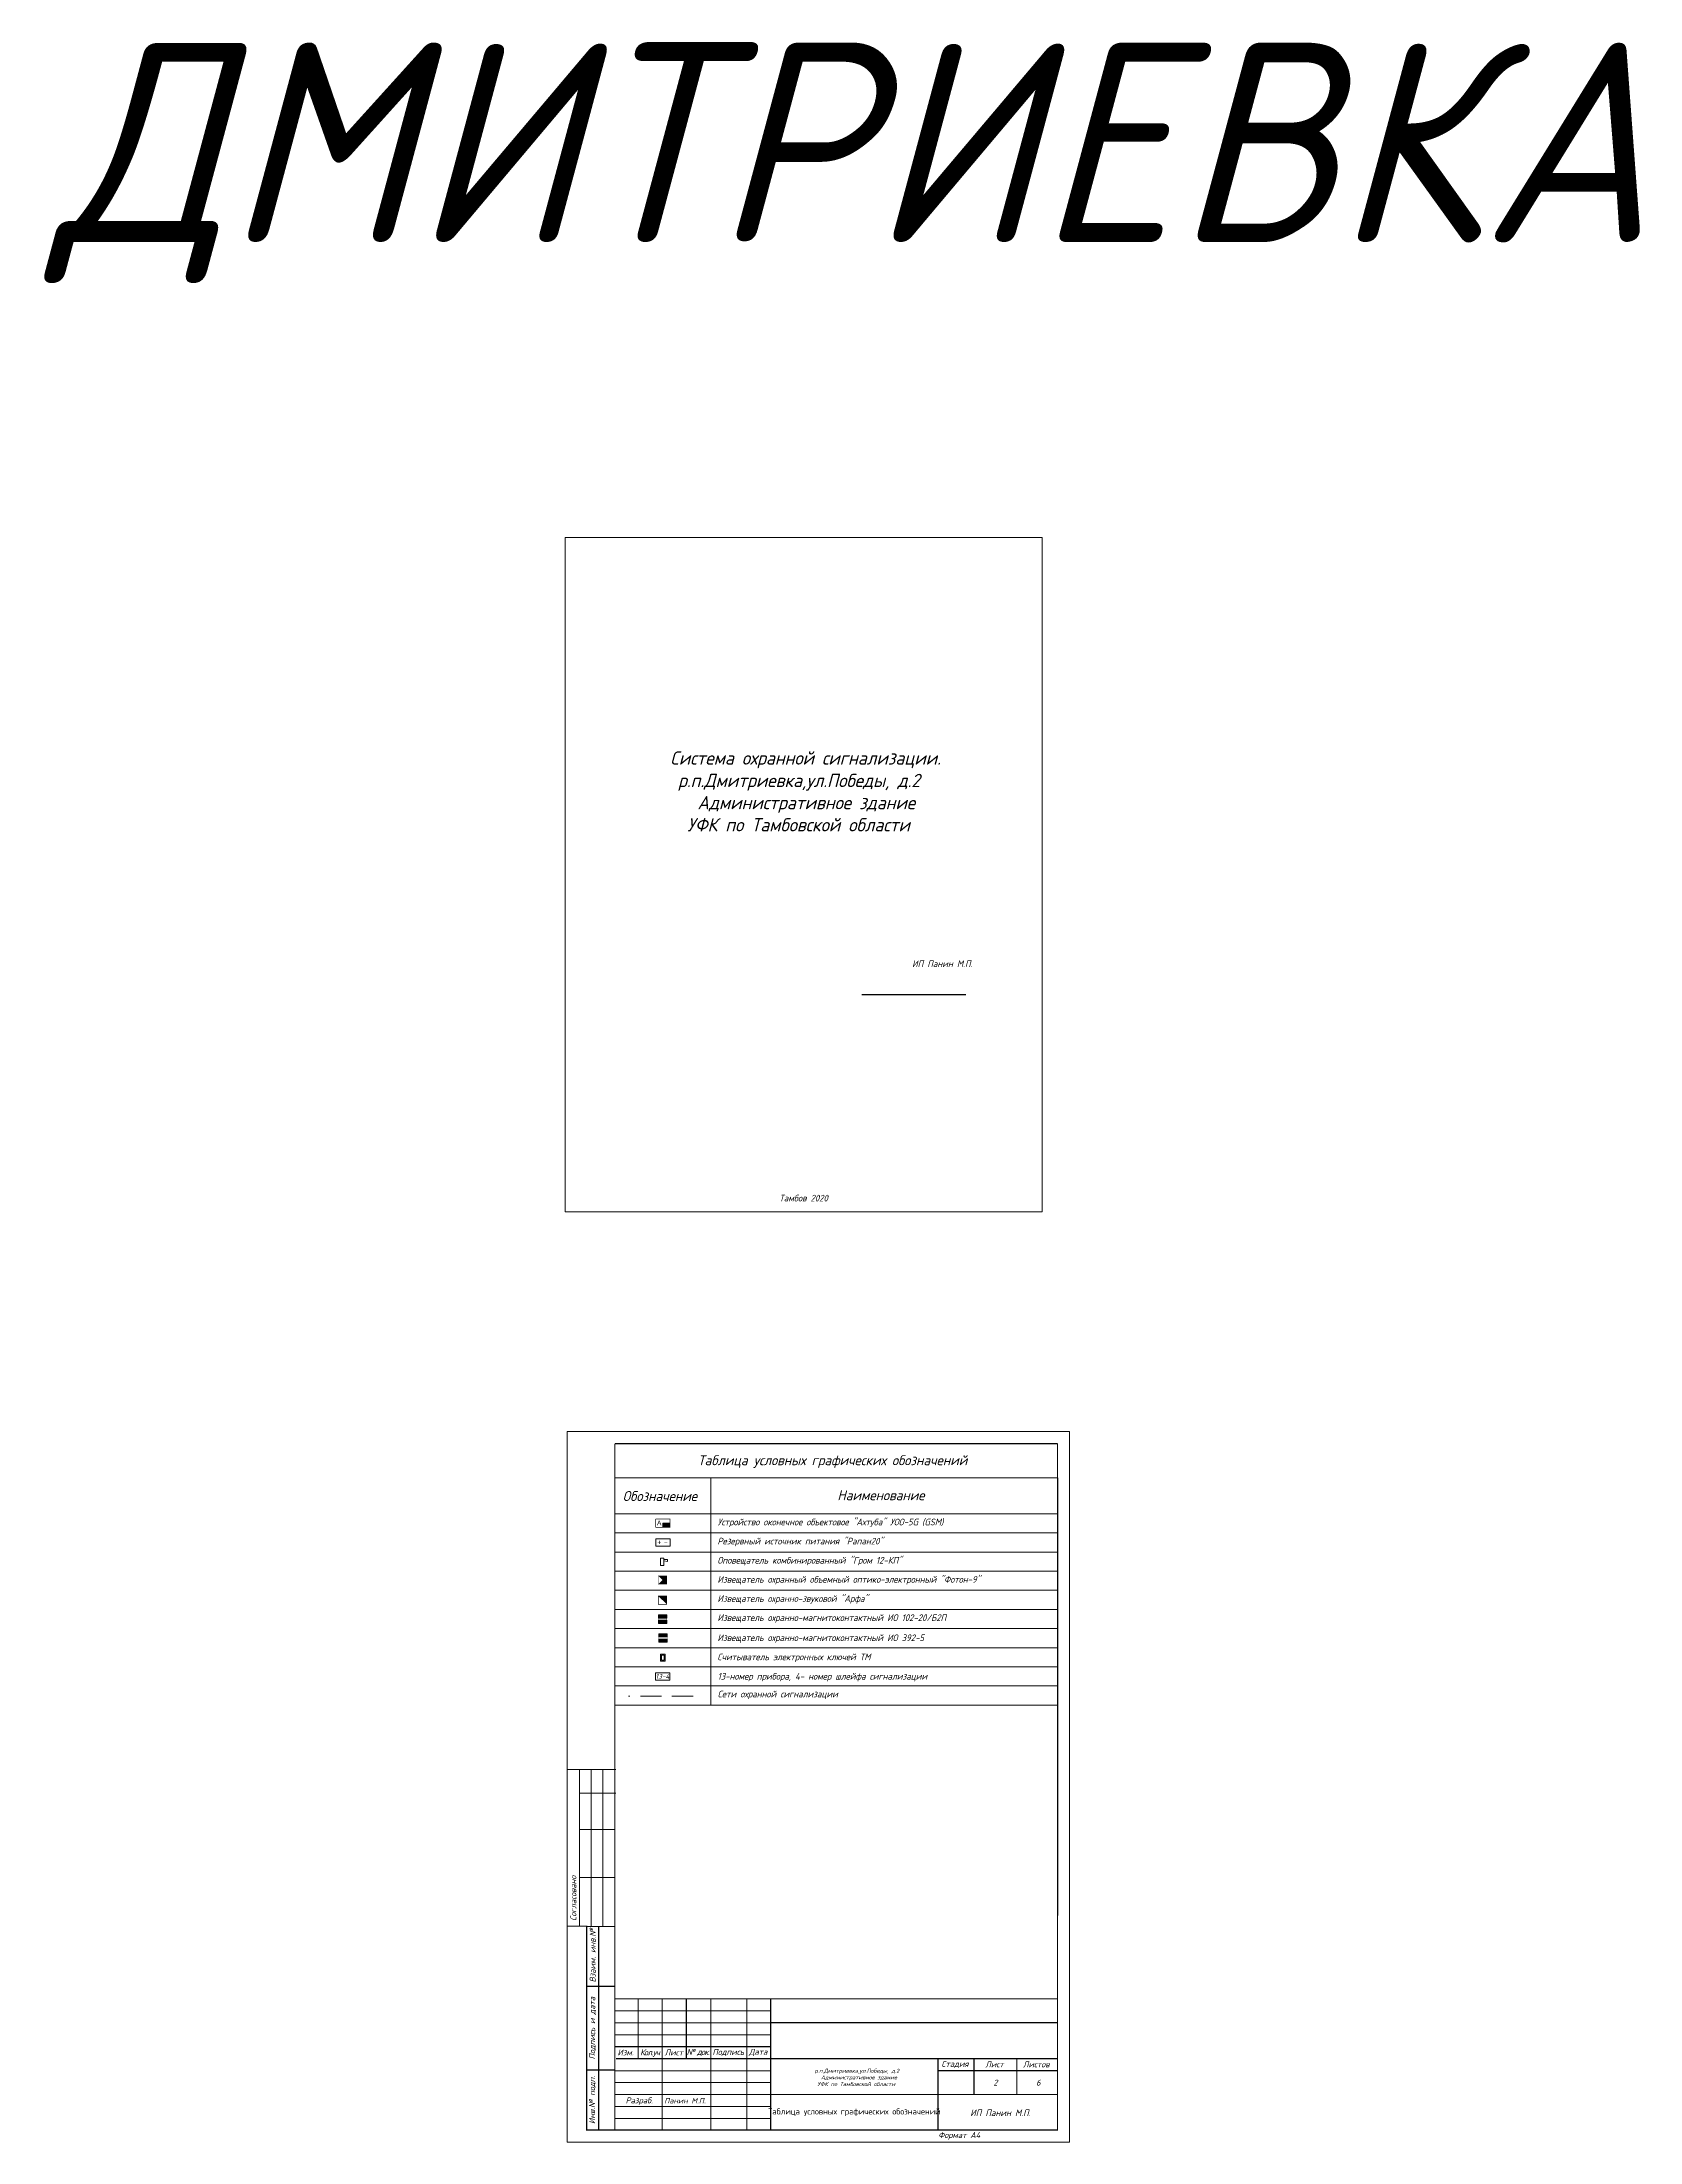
# Model space of a CAD drawing. Header units: inches. Extents: x -24 to 3888, y 393 to 1828.
# Drawn here: x 1821.3 to 2061.7, y 1509.8 to 1825.9 of the extents above; entities that cross this region are included whole.
import ezdxf

# ---------------------------------------------------------------- set-up
doc = ezdxf.new("R2010")
doc.units = ezdxf.units.IN
doc.header["$MEASUREMENT"] = 0
for name, pattern in [('Caddy_Solid', [0]), ('HIDDEN2', [4.7625, 3.175, -1.5875]), ('НЕВИДИМАЯ', [9.525, 6.35, -3.175])]:
    doc.linetypes.add(name, pattern=pattern)
doc.layers.get('0').transparency = 0.7
doc.layers.add('DESC', color=7, linetype='Continuous')
doc.layers.add('LINK', color=9, linetype='Continuous')
doc.styles.get("Standard").update_dxf_attribs({"font": 'GOST_Common Italic_0.ttf'})

# ---------------------------------------------------------------- blocks, each defined once
blk = doc.blocks.new('Объем')
at = {"const_width": 0.2}
blk.add_lwpolyline([(0, 0), (0, 3), (3, 3), (3, 0)], close=True, dxfattribs=at)
for points in [[(0.21, 2.94), (0.21, 0.09)], [(0.41, 2.94), (0.41, 0.09)], [(0.61, 2.94), (0.61, 0.09)], [(0.8, 2.94), (0.8, 0.09)], [(1.01, 2.94), (1.01, 0.09)], [(1.21, 2.94), (1.21, 0.09)], [(1.39, 1.52), (2.81, 2.97)], [(1.39, 2.94), (1.39, 0.09)], [(1.39, 1.48), (2.82, 0.03)], [(1.56, 2.93), (1.56, 1.76)], [(1.56, 0.09), (1.56, 1.25)], [(1.74, 0.06), (1.74, 1.05)], [(1.76, 2.94), (1.76, 1.94)], [(1.94, 2.95), (1.94, 2.15)], [(1.94, 0.06), (1.94, 0.87)], [(2.13, 2.93), (2.13, 2.33)], [(2.13, 0.05), (2.13, 0.66)], [(2.3, 2.93), (2.3, 2.52)], [(2.31, 0.06), (2.31, 0.48)], [(2.49, 2.94), (2.49, 2.7)], [(2.49, 0.07), (2.49, 0.29)]]:
    blk.add_lwpolyline(points, dxfattribs=at)
blk = doc.blocks.new('Звуковой')
blk.add_lwpolyline([(0.1, 2.9, 0, 4, 0), (1.5, 1.51, 4, 4, 0)], format="xyseb")
at = {"const_width": 0.2}
blk.add_lwpolyline([(0, 0), (0, 3), (3, 3), (3, 0)], close=True, dxfattribs=at)

msp = doc.modelspace()

# ---------------------------------------------------------------- hatches: boundary and pattern name
at = {"layer": 'DESC'}
msp.add_hatch(color=0, dxfattribs=at).paths.add_polyline_path([(1914.7, 1603), (1914.7, 1602.37), (1915.78, 1602.37), (1915.78, 1603)])
at = {"layer": 'DESC', "lineweight": 15}
h = msp.add_hatch(color=0, dxfattribs=at)
h.dxf.hatch_style = 1
h.paths.add_polyline_path([(1914.05, 1588.38), (1914.05, 1587.91), (1915.31, 1587.91), (1915.31, 1588.38)])
h.paths.add_polyline_path([(1915.31, 1588.71), (1915.31, 1589.17), (1914.05, 1589.17), (1914.05, 1588.71)])
h = msp.add_hatch(color=0, dxfattribs=at)
h.dxf.hatch_style = 1
h.paths.add_polyline_path([(1914.1, 1585.53), (1914.1, 1585.06), (1915.36, 1585.06), (1915.36, 1585.53)])
h.paths.add_polyline_path([(1915.36, 1585.86), (1915.36, 1586.32), (1914.1, 1586.32), (1914.1, 1585.86)])

# ---------------------------------------------------------------- linework, layer by layer
at = {"layer": 'DESC', "linetype": 'Caddy_Solid', "lineweight": 15}
for p, q in [((1900.01, 1751.35), (1900.01, 1649.87)), ((1971.76, 1751.35), (1900.01, 1751.35)), ((1971.76, 1649.87), (1971.76, 1751.35)), ((1900.01, 1649.87), (1971.76, 1649.87))]:
    msp.add_line(p, q, dxfattribs=at)
at = {"layer": 'DESC', "color": 0, "lineweight": 15}
for p, q in [((1900.29, 1509.84), (1900.29, 1616.76)), ((1900.29, 1616.76), (1975.89, 1616.76)), ((1975.89, 1616.76), (1975.89, 1509.84)), ((1907.52, 1609.8), (1974.12, 1609.8)), ((1921.92, 1609.8), (1921.92, 1575.6)), ((1974.12, 1609.8), (1974.12, 1587.12)), ((1921.92, 1604.4), (1974.12, 1604.4)), ((1974.12, 1603.62), (1974.12, 1603.14)), ((1907.52, 1601.52), (1974.12, 1601.52)), ((1907.52, 1598.64), (1974.12, 1598.64)), ((1907.52, 1595.76), (1974.12, 1595.76)), ((1907.52, 1592.88), (1974.12, 1592.88)), ((1921.92, 1590), (1974.12, 1590)), ((1907.52, 1587.12), (1974.12, 1587.12)), ((1974.12, 1587.12), (1974.12, 1543.92)), ((1907.52, 1584.24), (1974.12, 1584.24)), ((1907.52, 1581.36), (1974.12, 1581.36)), ((1907.52, 1578.48), (1974.12, 1578.48)), ((1907.52, 1575.6), (1974.12, 1575.6)), ((1900.37, 1565.89), (1907.62, 1565.89)), ((1902.15, 1565.89), (1902.15, 1542.39)), ((1903.92, 1565.89), (1903.92, 1542.39)), ((1905.7, 1565.89), (1905.7, 1542.39)), ((1902.15, 1562.35), (1907.62, 1562.35)), ((1902.15, 1556.88), (1907.49, 1556.88)), ((1902.15, 1549.63), (1907.49, 1549.63)), ((1903.33, 1542.34), (1900.38, 1542.34)), ((1907.52, 1529.58), (1930.92, 1529.58)), ((1907.52, 1527.78), (1930.92, 1527.78)), ((1907.52, 1518.78), (1930.92, 1518.78)), ((1907.52, 1516.98), (1930.92, 1516.98)), ((1907.52, 1515.18), (1930.92, 1515.18)), ((1907.49, 1513.38), (1930.92, 1513.38)), ((1975.89, 1509.84), (1900.29, 1509.84))]:
    msp.add_line(p, q, dxfattribs=at)
at = {"layer": 'DESC', "color": 0, "linetype": 'HIDDEN2', "lineweight": 15}
msp.add_line((1919.26, 1576.97), (1909.56, 1576.97), dxfattribs=at)
at = {"layer": 'DESC', "color": 0, "linetype": 'Continuous', "lineweight": 15}
for p, q in [((1907.58, 1525.98), (1930.95, 1525.98)), ((1907.58, 1520.54), (1930.85, 1520.54))]:
    msp.add_line(p, q, dxfattribs=at)
at = {"layer": 'DESC', "color": 0, "lineweight": 15}
msp.add_lwpolyline([(1974.09, 1614.96, 0.18, 0.18, 0), (1974.09, 1511.64, 0.18, 0.18, 0), (1903.25, 1511.64, 0.18, 0.18, 0), (1903.25, 1542.32, 0, 0, 0)], format="xyseb", dxfattribs=at)
for points, const_width in [([(1907.49, 1511.64), (1907.49, 1614.96)], 0.18), ([(1907.49, 1614.96), (1974.09, 1614.96)], 0.18), ([(1913.62, 1603.63), (1913.62, 1602.37)], 0.108), ([(1913.62, 1603.63), (1915.78, 1603.63), (1915.78, 1602.37), (1913.62, 1602.37)], 0.108), ([(1914.05, 1589.17), (1915.31, 1589.17), (1915.31, 1587.91), (1914.05, 1587.91), (1914.05, 1589.17)], 0.084), ([(1914.1, 1586.32), (1915.36, 1586.32), (1915.36, 1585.06), (1914.1, 1585.06), (1914.1, 1586.32)], 0.084), ([(1903.18, 1542.27), (1907.57, 1542.27)], 0.18), ([(1905.05, 1511.67), (1905.05, 1542.32)], 0.18), ([(1903.25, 1533.27), (1907.57, 1533.27)], 0.18), ([(1907.52, 1531.38), (1974.09, 1531.38)], 0.18), ([(1914.61, 1531.38), (1914.61, 1511.58)], 0.18), ([(1921.92, 1531.38), (1921.92, 1511.58)], 0.18), ([(1927.35, 1531.33), (1927.35, 1511.64)], 0.18), ([(1930.92, 1531.38), (1930.92, 1511.58)], 0.18), ([(1930.93, 1527.81), (1974.09, 1527.81)], 0.18), ([(1907.52, 1524.18), (1930.92, 1524.18)], 0.18), ([(1903.25, 1520.67), (1907.57, 1520.67)], 0.18), ([(1930.92, 1520.58), (1930.92, 1520.58)], 0.072), ([(1956.12, 1522.35), (1956.12, 1511.64)], 0.18), ([(1956.12, 1520.58), (1974.09, 1520.58)], 0.18), ([(1961.52, 1522.35), (1961.52, 1516.98)], 0.18), ([(1930.92, 1516.98), (1974.09, 1516.98)], 0.18)]:
    msp.add_lwpolyline(points, dxfattribs=dict(at, const_width=const_width))
for points in [[(1921.92, 1604.4), (1907.49, 1604.4)], [(1915.78, 1603), (1914.7, 1603)], [(1914.7, 1603), (1914.7, 1602.37)], [(1914.67, 1602.37), (1914.67, 1602.37)], [(1914.34, 1597.72), (1914.34, 1596.64), (1914.88, 1596.64), (1914.88, 1597.72), (1914.34, 1597.72)], [(1914.88, 1597.51), (1915.42, 1597.51)], [(1914.88, 1597.51), (1914.88, 1597.33), (1915.42, 1597.24)], [(1915.42, 1597.51), (1915.42, 1597.24)], [(1921.92, 1590), (1907.49, 1590)], [(1913.58, 1580.46), (1915.74, 1580.46), (1915.74, 1579.38), (1913.58, 1579.38), (1913.58, 1580.46)], [(1914.35, 1583.29), (1915.07, 1583.29), (1915.07, 1582.21), (1914.35, 1582.21), (1914.35, 1583.29)], [(1914.53, 1583.11), (1914.89, 1583.11), (1914.89, 1582.39), (1914.53, 1582.39), (1914.53, 1583.11)], [(1914.7, 1579.33), (1914.7, 1579.33)]]:
    msp.add_lwpolyline(points, dxfattribs=at)
for points in [[(1913.63, 1599.53), (1915.79, 1599.53), (1915.79, 1600.61), (1913.63, 1600.61)], [(1914.05, 1589.17), (1915.31, 1589.17), (1915.31, 1588.71), (1914.05, 1588.71)], [(1915.31, 1587.91), (1914.05, 1587.91), (1914.05, 1588.38), (1915.31, 1588.38)], [(1914.1, 1586.32), (1915.36, 1586.32), (1915.36, 1585.86), (1914.1, 1585.86)], [(1915.36, 1585.06), (1914.1, 1585.06), (1914.1, 1585.53), (1915.36, 1585.53)]]:
    msp.add_lwpolyline(points, close=True, dxfattribs=at)
at = {"layer": 'DESC', "color": 0, "linetype": 'НЕВИДИМАЯ', "lineweight": 15, "const_width": 0.072}
for points in [[(1913.93, 1600.08), (1914.42, 1600.08)], [(1914.17, 1600.34), (1914.17, 1599.85)], [(1914.91, 1600.08), (1915.4, 1600.08)]]:
    msp.add_lwpolyline(points, dxfattribs=at)
at = {"layer": 'DESC', "color": 0, "linetype": 'Continuous', "lineweight": 15, "const_width": 0.18}
for points in [[(1911, 1522.48), (1911, 1531.38)], [(1918.24, 1522.37), (1918.24, 1531.38)], [(1907.65, 1522.37), (1974.09, 1522.37)], [(1967.97, 1522.37), (1967.97, 1516.98)]]:
    msp.add_lwpolyline(points, dxfattribs=at)
at = {"layer": 'LINK', "color": 0}
msp.add_line((1944.63, 1682.58), (1960.31, 1682.58), dxfattribs=at)

# ---------------------------------------------------------------- block references
at = {"layer": 'DESC', "color": 0}
for name, p, xscale, yscale, zscale, rotation in [('Объем', (1915.27, 1593.8), -0.4199760000000505, 0.4199760000000061, 0.4199760000000001, 0.05815664228504325), ('Звуковой', (1914.02, 1592.03), 0.4199975999999516, 0.4199975999999516, 0.4199975999999516, 270)]:
    msp.add_blockref(name, p, dxfattribs=dict(at, xscale=xscale, yscale=yscale, zscale=zscale, rotation=rotation))

# ---------------------------------------------------------------- texts
at = {"layer": 'DESC', "insert": (1822.96, 1825.83), "char_height": 30, "attachment_point": 1}
msp.add_mtext_dynamic_manual_height_columns('ДМИТРИЕВКА', width=202.8632, gutter_width=1, heights=[0], dxfattribs=at)
at = {"layer": 'DESC', "color": 0, "lineweight": 15, "attachment_point": 1}
for s, width, heights, insert, char_height in [('Система охранной сигнализации.', 59.1919, [0], (1915.83, 1719.16), 2), ('\\pi10.44518;р.п.Дмитриевка,ул.Победы, д.2\\P\\pi12.16336; Административное здание \\P\\pi11.84291;УФК по Тамбовской области', 59.1919, [0], (1906.54, 1715.78), 2), ('\\pi4.80835;ИП Панин М.П.', 17.9743, [1.74], (1947.4, 1687.69), 1), ('Тамбов 2020', 59.1919, [0], (1932.23, 1652.41), 1), ('\\pi23.85071;р.п.Дмитриевка,ул.Победы, д.2\\P\\pi24.36617; Административное здание \\P\\pi24.27003;УФК по Тамбовской области', 59.1919, [0], (1913.7, 1520.86), 0.6), ('\\pi4.80835;ИП Панин М.П.', 17.9743, [1.74], (1956.14, 1514.73), 1)]:
    msp.add_mtext_dynamic_manual_height_columns(s, width=width, gutter_width=1, heights=heights, dxfattribs=dict(at, insert=insert, char_height=char_height))
at = {"layer": 'DESC', "color": 0, "attachment_point": 1}
for s, width, heights, insert, char_height in [('Таблица условных графических обозначений', 45.6025, [0.959], (1919.98, 1613.21), 1.5), ('Обозначение', 14.4, [0], (1908.67, 1607.82), 1.5), ('Наименование', 14.4, [0], (1940.96, 1607.94), 1.5), ('Устройство оконечное объектовое "Ахтуба" УОО-5G (GSM)', 49.91, [0], (1922.95, 1603.66), 1), ('Резервный источник питания "Рапан20"', 49.91, [0], (1922.92, 1600.78), 1), ('Оповещатель комбинированный "Гром 12-КП"', 49.91, [0], (1922.92, 1597.9), 1), ('Извещатель охранный объемный оптико-электронный "Фотон-9"', 49.91, [0], (1922.92, 1595.02), 1), ('Извещатель охранно-звуковой "{\\C256;Арфа"}', 49.91, [1.3], (1922.92, 1592.14), 1), ('Извещатель охранно-магнитоконтактный ИО 102-20/Б2П', 49.91, [0], (1922.92, 1589.26), 1), ('Извещатель охранно-магнитоконтактный ИО 392-5', 49.91, [0], (1922.92, 1586.24), 1), ('Считыватель электронных ключей ТМ', 49.91, [0], (1922.92, 1583.36), 1), ('Сети охранной сигнализации', 49.91, [0], (1922.96, 1577.76), 1), ('13-номер прибора, 4- номер шлейфа сигнализации', 49.91, [0], (1922.95, 1580.44), 1)]:
    msp.add_mtext_dynamic_manual_height_columns(s, width=width, gutter_width=1, heights=heights, dxfattribs=dict(at, insert=insert, char_height=char_height))
at = {"layer": 'DESC', "color": 0}
for s, insert, char_height, width, attachment_point in [('{\\fArial|b0|i0|c204|p34;А}', (1914.16, 1603), 0.72, 1.08, 5), ('13-4', (1914.66, 1579.92), 0.72, 2.16, 5), ('Изм.', (1909.1, 1523.32), 0.9, 3.4805, 5), ('{\\T0.85;Кол.уч}', (1912.74, 1523.21), 0.9, 3.6119, 5), ('Лист', (1916.36, 1523.32), 0.9, 3.6273, 5), ('{\\T0.85;№ док.}', (1920.01, 1523.32), 0.9, 3.6803, 5), ('Подпись', (1924.55, 1523.32), 0.9, 5.4, 5), ('Дата', (1929.05, 1523.32), 0.9, 3.6, 5), ('Стадия', (1958.66, 1521.52), 0.9, 5.4, 5), ('Лист', (1964.6, 1521.52), 0.9, 6.48, 5), ('Листов', (1970.88, 1521.52), 0.9, 6.0943, 5), ('2', (1964.75, 1518.78), 0.9, 6.4543, 5), ('6', (1971.2, 1518.78), 0.9, 6.4543, 5), ('{\\fGOST Common|b0|i0|c204|p34;Таблица условных графических обозначений}', (1943.52, 1514.31), 0.9, 25.2, 5), ('Формат А4', (1956.15, 1510.76), 0.9, 9.0683, 4)]:
    msp.add_mtext(s, dxfattribs=dict(at, insert=insert, char_height=char_height, width=width, attachment_point=attachment_point))
at = {"layer": 'DESC', "color": 0, "char_height": 0.9, "rotation": 90}
for s, insert, width, attachment_point in [('Cогласовано', (1900.8, 1543.1), 10.814, 1), (' Взаим. инв.№', (1904.15, 1533.27), 16.5013, 4), ('Подпись и дата', (1904.15, 1526.97), 12.6, 5), ('Инв.№ подп.', (1904.13, 1516.17), 9, 5)]:
    msp.add_mtext(s, dxfattribs=dict(at, insert=insert, width=width, attachment_point=attachment_point))
at = {"layer": 'DESC', "color": 0, "lineweight": 15, "insert": (1911.16, 1515.98), "char_height": 0.9, "width": 7.0924, "attachment_point": 5}
msp.add_mtext('Разраб.', dxfattribs=at)
at = {"layer": 'DESC', "lineweight": 15, "insert": (1918.04, 1516.05), "char_height": 0.787, "width": 6.3, "attachment_point": 5}
msp.add_mtext('Панин М.П.', dxfattribs=at)

doc.saveas('drawing.dxf')
